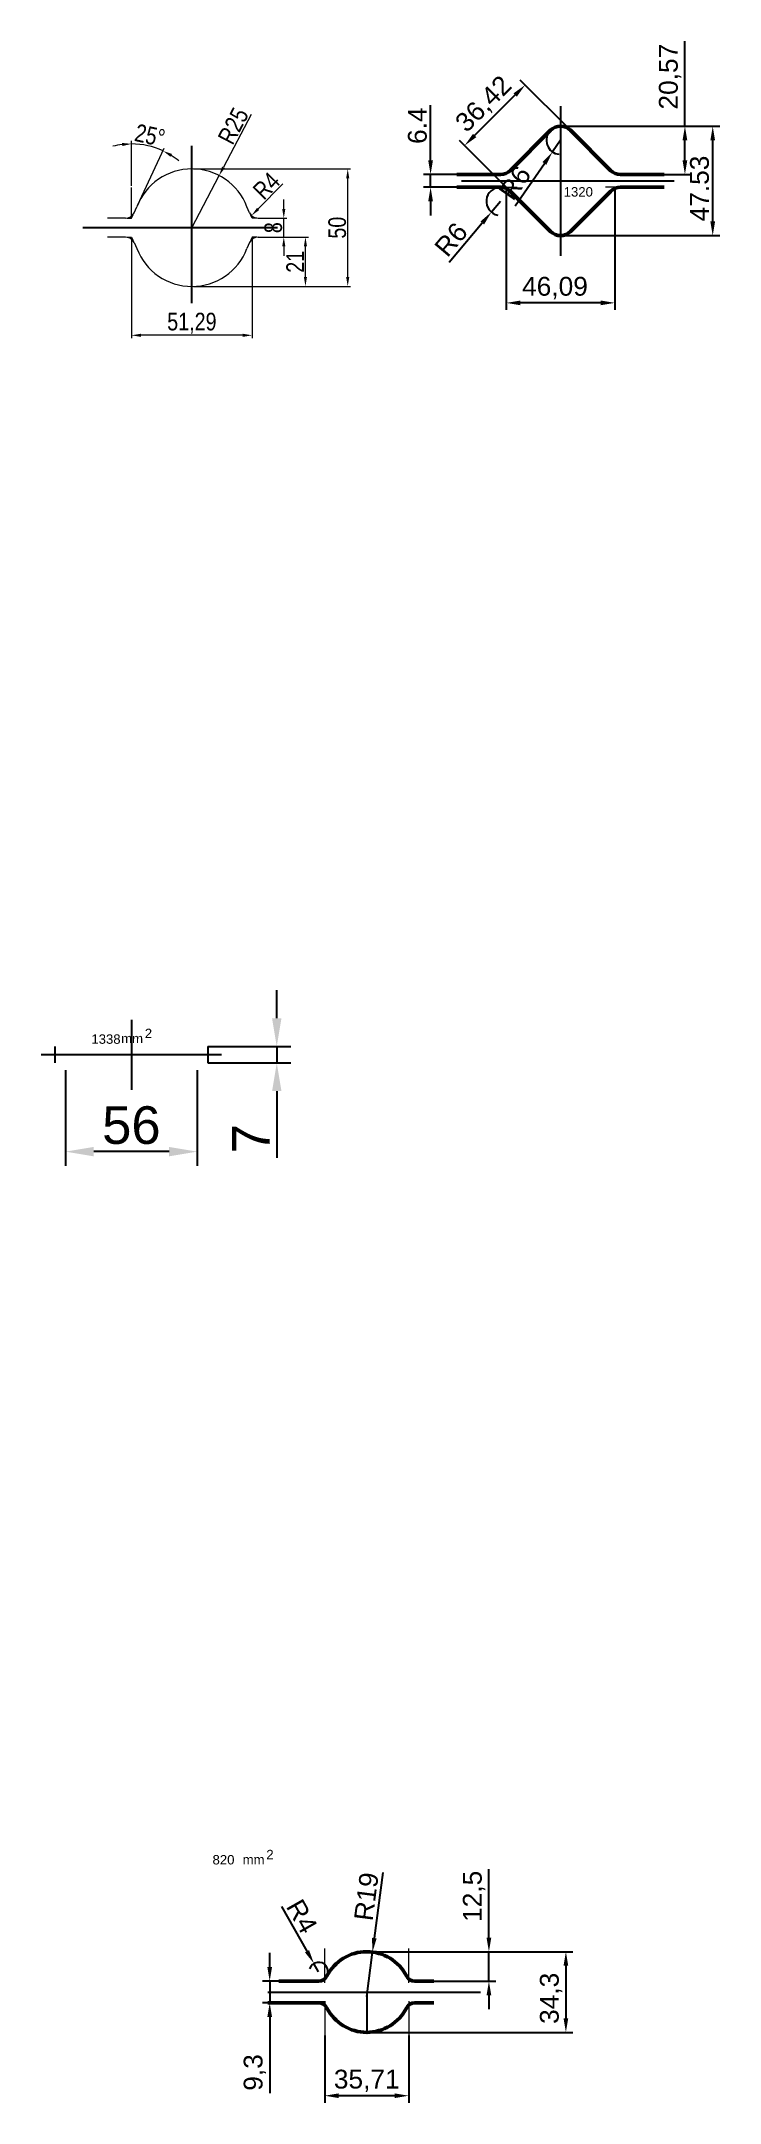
# Model space of a CAD drawing. Header units: millimetres. Extents: x -954 to 34898, y -2134 to 12006.
# Drawn here: x 4051 to 4340, y 6705 to 7581 of the extents above; entities that cross this region are included whole.
import ezdxf

# ---------------------------------------------------------------- set-up
doc = ezdxf.new("R2010")
doc.units = ezdxf.units.MM
doc.header["$LTSCALE"] = 3
for name, color, linetype, lineweight in [('контурная', 7, 'Continuous', 50), ('размерные', 7, 'Continuous', 25), ('тонкая', 7, 'Continuous', 20), ('тонкий', 7, 'Continuous', 20)]:
    doc.layers.add(name, color=color, linetype=linetype, lineweight=lineweight)
doc.layers.add('осевая', color=4, linetype='Continuous')
doc.styles.add('s1v4', font='arial.ttf', dxfattribs={"height": 4})
doc.styles.add('s3v2.5', font='arial.ttf', dxfattribs={"width": 0.8, "height": 7.5})
doc.styles.get("Standard").update_dxf_attribs({"font": 'arial.ttf'})
doc.dimstyles.new('s2v4', dxfattribs={"dimtxt": 8, "dimasz": 6, "dimexe": 3, "dimexo": 0, "dimgap": 1.5, "dimtad": 1, "dimtxsty": 'Standard', "dimcen": 2.5, "dimadec": 0, "dimazin": 0, "dimtfac": 1, "dimtmove": 0, "dimatfit": 3, "dimfxl": 1, "dimarcsym": 0})
doc.dimstyles.new('s3v2.5', dxfattribs={"dimtxt": 7.5, "dimasz": 4, "dimexe": 1.25, "dimexo": 0.625, "dimtad": 1, "dimtxsty": 's3v2.5', "dimcen": 1.5, "dimclrd": 6, "dimclre": 256, "dimclrt": 1, "dimadec": 0, "dimazin": 0, "dimtfac": 1, "dimtmove": 0, "dimatfit": 3, "dimfxl": 1, "dimlwd": -1, "dimlwe": -1, "dimarcsym": 0})
doc.dimstyles.new('s4v4', dxfattribs={"dimtxt": 16, "dimasz": 12, "dimexe": 6, "dimexo": 0, "dimgap": 3, "dimtad": 1, "dimtxsty": 'Standard', "dimcen": 2.5, "dimadec": 0, "dimazin": 0, "dimtfac": 1, "dimtmove": 0, "dimatfit": 3, "dimfxl": 1, "dimarcsym": 0})

msp = doc.modelspace()

# ---------------------------------------------------------------- texts
at = {"layer": 'тонкая', "style": 's1v4'}
for s, p in [('1320', (4273.318, 7515.238)), ('1338', (4072.472, 7154.914)), ('mm', (4085.133, 7155.18)), ('2', (4095.203, 7157.324)), ('820', (4123.992, 6805.893)), ('mm', (4136.8, 6805.955)), ('2', (4146.87, 6808.1))]:
    msp.add_text(s, height=4, dxfattribs=at).set_placement(p)

# ---------------------------------------------------------------- blocks, each defined once
blk = doc.blocks.new('*D477')
at = {"layer": 'Defpoints', "color": 0, "transparency": 16777216}
for p in [(4256.94, 7562.68), (4276.43, 7543.19), (4250.68, 7517.44)]:
    blk.add_point(p, dxfattribs=at)
at = {"layer": 'тонкий', "color": 0, "lineweight": -2, "transparency": 16777216}
for p, q in [((4235.43, 7541.17), (4252.7, 7558.43)), ((4276.43, 7543.19), (4254.82, 7564.8)), ((4250.68, 7517.44), (4229.07, 7539.05))]:
    blk.add_line(p, q, dxfattribs=at)
at = {"layer": 'тонкий', "color": 0, "transparency": 16777216}
for points in [[(4251.99, 7559.14), (4253.4, 7557.73), (4256.94, 7562.68)], [(4234.73, 7541.88), (4236.14, 7540.46), (4231.19, 7536.93)]]:
    blk.add_solid(points, dxfattribs=at)
at = {"layer": 'тонкий', "color": 0, "transparency": 16777216, "insert": (4239.6, 7554.26), "char_height": 8, "attachment_point": 5, "rotation": 45}
blk.add_mtext('36,42', dxfattribs=at)
blk = doc.blocks.new('*D337')
at = {"layer": 'Defpoints', "color": 0, "transparency": 16777216}
for p in [(4271.97, 7545.16), (4336.69, 7545.16), (4271.97, 7498.63)]:
    blk.add_point(p, dxfattribs=at)
at = {"layer": 'тонкий', "color": 0, "lineweight": -2, "transparency": 16777216}
for p, q in [((4271.97, 7545.16), (4339.69, 7545.16)), ((4336.69, 7504.63), (4336.69, 7539.16)), ((4271.97, 7498.63), (4339.69, 7498.63))]:
    blk.add_line(p, q, dxfattribs=at)
at = {"layer": 'тонкий', "color": 0, "transparency": 16777216}
for points in [[(4335.69, 7539.16), (4337.69, 7539.16), (4336.69, 7545.16)], [(4335.69, 7504.63), (4337.69, 7504.63), (4336.69, 7498.63)]]:
    blk.add_solid(points, dxfattribs=at)
at = {"layer": 'тонкий', "color": 0, "transparency": 16777216, "insert": (4331.1, 7518.65), "char_height": 8, "attachment_point": 5, "rotation": 90}
blk.add_mtext('47.53', dxfattribs=at)
blk = doc.blocks.new('*D478')
at = {"layer": 'Defpoints', "color": 0, "transparency": 16777216}
for p in [(4307.88, 7545.16), (4324.86, 7545.16), (4316, 7524.59)]:
    blk.add_point(p, dxfattribs=at)
at = {"layer": 'тонкий', "color": 0, "lineweight": -2, "transparency": 16777216}
for p, q in [((4324.86, 7545.16), (4324.86, 7581.29)), ((4307.88, 7545.16), (4327.86, 7545.16)), ((4324.86, 7530.59), (4324.86, 7539.16)), ((4316, 7524.59), (4327.86, 7524.59))]:
    blk.add_line(p, q, dxfattribs=at)
at = {"layer": 'тонкий', "color": 0, "transparency": 16777216}
for points in [[(4323.86, 7539.16), (4325.86, 7539.16), (4324.86, 7545.16)], [(4323.86, 7530.59), (4325.86, 7530.59), (4324.86, 7524.59)]]:
    blk.add_solid(points, dxfattribs=at)
at = {"layer": 'тонкий', "color": 0, "transparency": 16777216, "insert": (4318.56, 7566.22), "char_height": 8, "attachment_point": 5, "rotation": 90}
blk.add_mtext('20,57', dxfattribs=at)
blk = doc.blocks.new('*D338')
at = {"layer": 'Defpoints', "color": 0, "transparency": 16777216}
for p in [(4248.92, 7519.19), (4295.02, 7519.19), (4248.92, 7470.02)]:
    blk.add_point(p, dxfattribs=at)
at = {"layer": 'тонкий', "color": 0, "lineweight": -2, "transparency": 16777216}
for p, q in [((4248.92, 7519.19), (4248.92, 7467.02)), ((4295.02, 7519.19), (4295.02, 7467.02)), ((4289.02, 7470.02), (4254.92, 7470.02))]:
    blk.add_line(p, q, dxfattribs=at)
at = {"layer": 'тонкий', "color": 0, "transparency": 16777216}
for points in [[(4254.92, 7471.02), (4254.92, 7469.02), (4248.92, 7470.02)], [(4289.02, 7471.02), (4289.02, 7469.02), (4295.02, 7470.02)]]:
    blk.add_solid(points, dxfattribs=at)
at = {"layer": 'тонкий', "color": 0, "transparency": 16777216, "insert": (4269.61, 7476.33), "char_height": 8, "attachment_point": 5}
blk.add_mtext('46,09', dxfattribs=at)
blk = doc.blocks.new('*D479')
at = {"layer": 'Defpoints', "color": 0, "transparency": 16777216}
for p in [(4216.72, 7524.59), (4227.94, 7524.59), (4227.94, 7519.19)]:
    blk.add_point(p, dxfattribs=at)
at = {"layer": 'тонкий', "color": 0, "lineweight": -2, "transparency": 16777216}
for p, q in [((4216.72, 7530.59), (4216.72, 7554.17)), ((4227.94, 7524.59), (4213.72, 7524.59)), ((4216.72, 7519.19), (4216.72, 7524.59)), ((4227.94, 7519.19), (4213.72, 7519.19)), ((4216.72, 7513.19), (4216.72, 7507.19))]:
    blk.add_line(p, q, dxfattribs=at)
at = {"layer": 'тонкий', "color": 0, "transparency": 16777216}
for points in [[(4215.72, 7530.59), (4217.72, 7530.59), (4216.72, 7524.59)], [(4215.72, 7513.19), (4217.72, 7513.19), (4216.72, 7519.19)]]:
    blk.add_solid(points, dxfattribs=at)
at = {"layer": 'тонкий', "color": 0, "transparency": 16777216, "insert": (4211.13, 7545.38), "char_height": 8, "attachment_point": 5, "rotation": 90}
blk.add_mtext('6.4', dxfattribs=at)
blk = doc.blocks.new('*D480')
at = {"layer": 'Defpoints', "color": 0, "transparency": 16777216}
for p in [(4268.55, 7534.23), (4271.97, 7539.16)]:
    blk.add_point(p, dxfattribs=at)
at = {"layer": 'тонкий', "color": 0, "lineweight": -2, "transparency": 16777216}
for p, q in [((4271.97, 7539.16), (4268.55, 7534.23)), ((4252.64, 7511.32), (4265.13, 7529.3))]:
    blk.add_line(p, q, dxfattribs=at)
blk.add_arc((4271.97, 7539.16), 6, 135, 263.87188, dxfattribs=at)
at = {"layer": 'тонкий', "color": 0, "transparency": 16777216}
blk.add_solid([(4264.31, 7529.87), (4265.95, 7528.73), (4268.55, 7534.23)], dxfattribs=at)
at = {"layer": 'тонкий', "color": 0, "transparency": 16777216, "insert": (4252.59, 7521.03), "char_height": 8, "attachment_point": 5, "rotation": 55.22399}
blk.add_mtext('R6', dxfattribs=at)
blk = doc.blocks.new('*D481')
at = {"layer": 'Defpoints', "color": 0, "transparency": 16777216}
for p in [(4242.57, 7508.61), (4246.44, 7513.19)]:
    blk.add_point(p, dxfattribs=at)
at = {"layer": 'тонкий', "color": 0, "lineweight": -2, "transparency": 16777216}
for p, q in [((4246.44, 7513.19), (4242.57, 7508.61)), ((4224.59, 7487.28), (4238.7, 7504.02))]:
    blk.add_line(p, q, dxfattribs=at)
blk.add_arc((4246.44, 7513.19), 6, 90, 258.5084, dxfattribs=at)
at = {"layer": 'тонкий', "color": 0, "transparency": 16777216}
blk.add_solid([(4237.94, 7504.66), (4239.47, 7503.37), (4242.57, 7508.61)], dxfattribs=at)
at = {"layer": 'тонкий', "color": 0, "transparency": 16777216, "insert": (4225.44, 7496.96), "char_height": 8, "attachment_point": 5, "rotation": 49.86051}
blk.add_mtext('R6', dxfattribs=at)
blk = doc.blocks.new('*D450')
at = {"layer": 'Defpoints', "color": 0, "transparency": 16777216}
for p in [(4148.3, 6756.29), (4154.76, 6756.29), (4149.07, 6746.99)]:
    blk.add_point(p, dxfattribs=at)
at = {"layer": 'тонкий', "color": 0, "lineweight": -2, "transparency": 16777216}
for p, q in [((4148.3, 6762.29), (4148.3, 6768.29)), ((4154.76, 6756.29), (4145.3, 6756.29)), ((4148.3, 6756.29), (4148.3, 6746.99)), ((4149.07, 6746.99), (4145.3, 6746.99)), ((4148.3, 6740.99), (4148.3, 6708.63))]:
    blk.add_line(p, q, dxfattribs=at)
at = {"layer": 'тонкий', "color": 0, "transparency": 16777216}
for points in [[(4147.3, 6762.29), (4149.3, 6762.29), (4148.3, 6756.29)], [(4147.3, 6740.99), (4149.3, 6740.99), (4148.3, 6746.99)]]:
    blk.add_solid(points, dxfattribs=at)
at = {"layer": 'тонкий', "color": 0, "transparency": 16777216, "insert": (4141.99, 6717.42), "char_height": 8, "attachment_point": 5, "rotation": 90}
blk.add_mtext('9,3', dxfattribs=at)
blk = doc.blocks.new('*D451')
at = {"layer": 'Defpoints', "color": 0, "transparency": 16777216}
for p in [(4189.56, 6768.79), (4241.52, 6768.79), (4214.02, 6756.29)]:
    blk.add_point(p, dxfattribs=at)
at = {"layer": 'тонкий', "color": 0, "lineweight": -2, "transparency": 16777216}
for p, q in [((4241.52, 6774.79), (4241.52, 6803.88)), ((4189.56, 6768.79), (4244.52, 6768.79)), ((4241.52, 6756.29), (4241.52, 6768.79)), ((4214.02, 6756.29), (4244.52, 6756.29)), ((4241.52, 6750.29), (4241.52, 6744.29))]:
    blk.add_line(p, q, dxfattribs=at)
at = {"layer": 'тонкий', "color": 0, "transparency": 16777216}
for points in [[(4240.52, 6774.79), (4242.52, 6774.79), (4241.52, 6768.79)], [(4240.52, 6750.29), (4242.52, 6750.29), (4241.52, 6756.29)]]:
    blk.add_solid(points, dxfattribs=at)
at = {"layer": 'тонкий', "color": 0, "transparency": 16777216, "insert": (4235.21, 6792.34), "char_height": 8, "attachment_point": 5, "rotation": 90}
blk.add_mtext('12,5', dxfattribs=at)
blk = doc.blocks.new('*D329')
at = {"layer": 'Defpoints', "color": 0, "transparency": 16777216}
for p in [(4217.22, 6768.79), (4189.56, 6734.49), (4274.26, 6734.49)]:
    blk.add_point(p, dxfattribs=at)
at = {"layer": 'тонкий', "color": 0, "lineweight": -2, "transparency": 16777216}
for p, q in [((4217.22, 6768.79), (4277.26, 6768.79)), ((4274.26, 6762.79), (4274.26, 6740.49)), ((4189.56, 6734.49), (4277.26, 6734.49))]:
    blk.add_line(p, q, dxfattribs=at)
at = {"layer": 'тонкий', "color": 0, "transparency": 16777216}
for points in [[(4273.26, 6762.79), (4275.26, 6762.79), (4274.26, 6768.79)], [(4273.26, 6740.49), (4275.26, 6740.49), (4274.26, 6734.49)]]:
    blk.add_solid(points, dxfattribs=at)
at = {"layer": 'тонкий', "color": 0, "transparency": 16777216, "insert": (4267.95, 6748.95), "char_height": 8, "attachment_point": 5, "rotation": 90}
blk.add_mtext('34,3', dxfattribs=at)
blk = doc.blocks.new('*D349')
at = {"layer": 'Defpoints', "color": 0, "transparency": 16777216}
for p in [(4171.7, 6733.14), (4207.41, 6733.14), (4171.7, 6707.54)]:
    blk.add_point(p, dxfattribs=at)
at = {"layer": 'тонкий', "color": 0, "lineweight": -2, "transparency": 16777216}
for p, q in [((4171.7, 6733.14), (4171.7, 6704.54)), ((4207.41, 6733.14), (4207.41, 6704.54)), ((4201.41, 6707.54), (4177.7, 6707.54))]:
    blk.add_line(p, q, dxfattribs=at)
at = {"layer": 'тонкий', "color": 0, "transparency": 16777216}
for points in [[(4177.7, 6708.54), (4177.7, 6706.54), (4171.7, 6707.54)], [(4201.41, 6708.54), (4201.41, 6706.54), (4207.41, 6707.54)]]:
    blk.add_solid(points, dxfattribs=at)
at = {"layer": 'тонкий', "color": 0, "transparency": 16777216, "insert": (4189.56, 6713.85), "char_height": 8, "attachment_point": 5}
blk.add_mtext('35,71', dxfattribs=at)
blk = doc.blocks.new('*D350')
at = {"layer": 'Defpoints', "color": 0, "transparency": 16777216}
for p in [(4192.01, 6768.63), (4189.56, 6749.79)]:
    blk.add_point(p, dxfattribs=at)
at = {"layer": 'тонкий', "color": 0, "lineweight": -2, "transparency": 16777216}
for p, q in [((4196.41, 6802.48), (4192.78, 6774.58)), ((4189.56, 6749.79), (4192.01, 6768.63))]:
    blk.add_line(p, q, dxfattribs=at)
at = {"layer": 'тонкий', "color": 0, "transparency": 16777216}
blk.add_solid([(4191.79, 6774.71), (4193.77, 6774.45), (4192.01, 6768.63)], dxfattribs=at)
at = {"layer": 'тонкий', "color": 0, "transparency": 16777216, "insert": (4189.44, 6792.23), "char_height": 8, "attachment_point": 5, "rotation": 82.59341}
blk.add_mtext('R19', dxfattribs=at)
blk = doc.blocks.new('*D351')
at = {"layer": 'Defpoints', "color": 0, "transparency": 16777216}
for p in [(4167.12, 6763.77), (4169.1, 6760.29)]:
    blk.add_point(p, dxfattribs=at)
at = {"layer": 'тонкий', "color": 0, "lineweight": -2, "transparency": 16777216}
for p, q in [((4153.35, 6788), (4164.16, 6768.99)), ((4169.1, 6760.29), (4167.12, 6763.77))]:
    blk.add_line(p, q, dxfattribs=at)
blk.add_arc((4169.1, 6760.29), 4, 332.83711, 162.57841, dxfattribs=at)
at = {"layer": 'тонкий', "color": 0, "transparency": 16777216}
blk.add_solid([(4165.03, 6769.48), (4163.29, 6768.49), (4167.12, 6763.77)], dxfattribs=at)
at = {"layer": 'тонкий', "color": 0, "transparency": 16777216, "insert": (4162.05, 6783.82), "char_height": 8, "attachment_point": 5, "rotation": 299.60657}
blk.add_mtext('R4', dxfattribs=at)
blk = doc.blocks.new('*D2033')
at = {"layer": 'Defpoints', "color": 0, "transparency": 16777216}
for p in [(4089.57, 7498), (4140.86, 7498), (4089.57, 7456.23)]:
    blk.add_point(p, dxfattribs=at)
at = {"layer": 'тонкая', "transparency": 16777216}
for p, q in [((4089.57, 7497.38), (4089.57, 7454.98)), ((4140.86, 7497.38), (4140.86, 7454.98))]:
    blk.add_line(p, q, dxfattribs=at)
at = {"layer": 'тонкая', "color": 6, "transparency": 16777216}
blk.add_line((4136.86, 7456.23), (4093.57, 7456.23), dxfattribs=at)
for points in [[(4093.57, 7456.9), (4093.57, 7455.56), (4089.57, 7456.23)], [(4136.86, 7456.9), (4136.86, 7455.56), (4140.86, 7456.23)]]:
    blk.add_solid(points, dxfattribs=at)
at = {"layer": 'тонкая', "color": 1, "transparency": 16777216, "insert": (4115.21, 7461.36), "char_height": 7.5, "attachment_point": 5, "style": 's3v2.5'}
blk.add_mtext('51,29', dxfattribs=at)
blk = doc.blocks.new('*D2034')
at = {"layer": 'Defpoints', "color": 0, "transparency": 16777216}
for p in [(4151.12, 7498), (4163.5, 7498), (4115.21, 7477)]:
    blk.add_point(p, dxfattribs=at)
at = {"layer": 'тонкая', "transparency": 16777216}
for p, q in [((4151.75, 7498), (4164.75, 7498)), ((4115.84, 7477), (4164.75, 7477))]:
    blk.add_line(p, q, dxfattribs=at)
at = {"layer": 'тонкая', "color": 6, "transparency": 16777216}
blk.add_line((4163.5, 7481), (4163.5, 7494), dxfattribs=at)
for points in [[(4162.84, 7494), (4164.17, 7494), (4163.5, 7498)], [(4162.84, 7481), (4164.17, 7481), (4163.5, 7477)]]:
    blk.add_solid(points, dxfattribs=at)
at = {"layer": 'тонкая', "color": 1, "transparency": 16777216, "insert": (4159.11, 7487.5), "char_height": 7.5, "attachment_point": 5, "rotation": 90, "style": 's3v2.5'}
blk.add_mtext('21', dxfattribs=at)
blk = doc.blocks.new('*D2035')
at = {"layer": 'Defpoints', "color": 0, "transparency": 16777216}
for p in [(4115.21, 7527), (4181.48, 7527), (4115.21, 7477)]:
    blk.add_point(p, dxfattribs=at)
at = {"layer": 'тонкая', "transparency": 16777216}
for p, q in [((4115.84, 7527), (4182.73, 7527)), ((4115.84, 7477), (4182.73, 7477))]:
    blk.add_line(p, q, dxfattribs=at)
at = {"layer": 'тонкая', "color": 6, "transparency": 16777216}
blk.add_line((4181.48, 7481), (4181.48, 7523), dxfattribs=at)
for points in [[(4180.81, 7523), (4182.15, 7523), (4181.48, 7527)], [(4180.81, 7481), (4182.15, 7481), (4181.48, 7477)]]:
    blk.add_solid(points, dxfattribs=at)
at = {"layer": 'тонкая', "color": 1, "transparency": 16777216, "insert": (4177.03, 7502), "char_height": 7.5, "attachment_point": 5, "rotation": 90, "style": 's3v2.5'}
blk.add_mtext('50', dxfattribs=at)
blk = doc.blocks.new('*D2036')
at = {"layer": 'Defpoints', "color": 0, "transparency": 16777216}
for p in [(4147.26, 7506), (4154.29, 7506), (4147.26, 7498)]:
    blk.add_point(p, dxfattribs=at)
at = {"layer": 'тонкая', "color": 6, "transparency": 16777216}
for p, q in [((4154.29, 7510), (4154.29, 7514)), ((4154.29, 7498), (4154.29, 7506)), ((4154.29, 7494), (4154.29, 7490))]:
    blk.add_line(p, q, dxfattribs=at)
at = {"layer": 'тонкая', "transparency": 16777216}
for p, q in [((4147.89, 7506), (4155.54, 7506)), ((4147.89, 7498), (4155.54, 7498))]:
    blk.add_line(p, q, dxfattribs=at)
at = {"layer": 'тонкая', "color": 6, "transparency": 16777216}
for points in [[(4153.62, 7510), (4154.96, 7510), (4154.29, 7506)], [(4153.62, 7494), (4154.96, 7494), (4154.29, 7498)]]:
    blk.add_solid(points, dxfattribs=at)
at = {"layer": 'тонкая', "color": 1, "transparency": 16777216, "insert": (4149.84, 7502), "char_height": 7.5, "attachment_point": 5, "rotation": 90, "style": 's3v2.5'}
blk.add_mtext('8', dxfattribs=at)
blk = doc.blocks.new('*D2037')
at = {"layer": 'Defpoints', "color": 0, "transparency": 16777216}
for p in [(4126.8, 7524.15), (4115.21, 7502)]:
    blk.add_point(p, dxfattribs=at)
at = {"layer": 'тонкая', "color": 6, "transparency": 16777216}
for p, q in [((4140.39, 7550.12), (4128.66, 7527.7)), ((4115.21, 7502), (4126.8, 7524.15))]:
    blk.add_line(p, q, dxfattribs=at)
blk.add_solid([(4128.07, 7528.01), (4129.25, 7527.39), (4126.8, 7524.15)], dxfattribs=at)
at = {"layer": 'тонкая', "color": 1, "transparency": 16777216, "insert": (4132.82, 7545.26), "char_height": 7.5, "attachment_point": 5, "rotation": 62.38129, "style": 's3v2.5'}
blk.add_mtext('R25', dxfattribs=at)
blk = doc.blocks.new('*D2038')
at = {"layer": 'Defpoints', "color": 0, "transparency": 16777216}
for p in [(4140.6, 7507.15), (4143.4, 7510)]:
    blk.add_point(p, dxfattribs=at)
at = {"layer": 'тонкая', "color": 6, "transparency": 16777216}
blk.add_line((4153.86, 7520.62), (4143.4, 7510), dxfattribs=at)
blk.add_solid([(4142.93, 7510.47), (4143.88, 7509.53), (4140.6, 7507.15)], dxfattribs=at)
at = {"layer": 'тонкая', "color": 1, "transparency": 16777216, "insert": (4146.92, 7519.81), "char_height": 7.5, "attachment_point": 5, "rotation": 45.45742, "style": 's3v2.5'}
blk.add_mtext('R4', dxfattribs=at)
blk = doc.blocks.new('*D2039')
at = {"layer": 'Defpoints', "color": 0, "transparency": 16777216}
for p in [(4098.64, 7536.3), (4089.57, 7519.15), (4089.57, 7506), (4090.65, 7508.31), (4091.83, 7510.86)]:
    blk.add_point(p, dxfattribs=at)
at = {"layer": 'тонкая', "transparency": 16777216}
for p, q in [((4089.57, 7519.78), (4089.57, 7538.87)), ((4092.1, 7511.42), (4103.46, 7535.79))]:
    blk.add_line(p, q, dxfattribs=at)
at = {"layer": 'тонкая', "color": 6, "transparency": 16777216}
for start, end in [(97.25243, 104.50486), (65, 90), (50.49514, 57.74757)]:
    blk.add_arc((4089.57, 7506), 31.62, start, end, dxfattribs=at)
for points in [[(4085.54, 7538.04), (4085.62, 7536.71), (4089.57, 7537.62)], [(4106.13, 7532.16), (4106.76, 7533.33), (4102.93, 7534.66)]]:
    blk.add_solid(points, dxfattribs=at)
at = {"layer": 'тонкая', "color": 1, "transparency": 16777216, "insert": (4097.38, 7541.22), "char_height": 7.5, "attachment_point": 5, "rotation": 347.5, "style": 's3v2.5'}
blk.add_mtext('25°', dxfattribs=at)
blk = doc.blocks.new('*D2056')
at = {"layer": 'Defpoints', "color": 0, "transparency": 16777216}
for p in [(4061.49, 7143.68), (4117.49, 7143.68), (4061.49, 7109.05)]:
    blk.add_point(p, dxfattribs=at)
at = {"layer": 'размерные', "color": 0, "lineweight": -2, "transparency": 16777216}
for p, q in [((4061.49, 7143.68), (4061.49, 7103.05)), ((4117.49, 7143.68), (4117.49, 7103.05)), ((4105.49, 7109.05), (4073.49, 7109.05))]:
    blk.add_line(p, q, dxfattribs=at)
at = {"layer": 'размерные', "color": 0, "transparency": 16777216}
for points in [[(4073.49, 7111.05), (4073.49, 7107.05), (4061.49, 7109.05)], [(4105.49, 7111.05), (4105.49, 7107.05), (4117.49, 7109.05)]]:
    blk.add_solid(points, dxfattribs=at)
at = {"layer": 'размерные', "color": 0, "transparency": 16777216, "insert": (4089.49, 7120.22), "char_height": 16, "attachment_point": 5}
blk.add_mtext('56', dxfattribs=at)
blk = doc.blocks.new('*D2057')
at = {"layer": 'Defpoints', "color": 0, "transparency": 16777216}
for p in [(4121.99, 7153.77), (4121.99, 7146.77), (4151.31, 7146.77)]:
    blk.add_point(p, dxfattribs=at)
at = {"layer": 'размерные', "color": 0, "lineweight": -2, "transparency": 16777216}
for p, q in [((4151.31, 7165.77), (4151.31, 7177.77)), ((4121.99, 7153.77), (4157.31, 7153.77)), ((4121.99, 7146.77), (4157.31, 7146.77)), ((4151.31, 7153.77), (4151.31, 7146.77)), ((4151.31, 7134.77), (4151.31, 7106.41))]:
    blk.add_line(p, q, dxfattribs=at)
at = {"layer": 'размерные', "color": 0, "transparency": 16777216}
for points in [[(4149.31, 7165.77), (4153.31, 7165.77), (4151.31, 7153.77)], [(4149.31, 7134.77), (4153.31, 7134.77), (4151.31, 7146.77)]]:
    blk.add_solid(points, dxfattribs=at)
at = {"layer": 'размерные', "color": 0, "transparency": 16777216, "insert": (4140.31, 7114.59), "char_height": 16, "attachment_point": 5, "rotation": 90}
blk.add_mtext('7', dxfattribs=at)

# ---------------------------------------------------------------- dimensions: what is measured, and where the dimension line sits
at = {"layer": 'размерные'}
dim = msp.add_linear_dim(base=(4151.311, 7146.772), p1=(4121.994, 7153.772), p2=(4121.994, 7146.772), angle=90, dimstyle='s4v4', dxfattribs=at)
dim.commit()
dim.dimension.update_dxf_attribs({"geometry": '*D2057', "text_midpoint": (4140.311, 7114.594)})
dim = msp.add_linear_dim(base=(4061.494, 7109.051), p1=(4117.494, 7143.682), p2=(4061.494, 7143.682), dimstyle='s4v4', dxfattribs=at)
dim.commit()
dim.dimension.update_dxf_attribs({"geometry": '*D2056', "text_midpoint": (4089.494, 7120.22)})
at = {"layer": 'тонкая'}
for center, mpoint, picture, middle in [((4115.213, 7502.002), (4126.803, 7524.153), '*D2037', (4136.764, 7543.191)), ((4143.405, 7510.002), (4140.599, 7507.151), '*D2038', (4150.034, 7516.737))]:
    dim = msp.add_radius_dim(center=center, mpoint=mpoint, dimstyle='s3v2.5', dxfattribs=at)
    dim.commit()
    dim.dimension.update_dxf_attribs({"geometry": picture, "text_midpoint": middle, "dimtype": 164})
dim = msp.add_angular_dim_2l(base=(4098.639, 7536.295), line1=((4089.57, 7506.002), (4089.57, 7519.154)), line2=((4090.647, 7508.311), (4091.834, 7510.858)), dimstyle='s3v2.5', dxfattribs=at)
dim.commit()
dim.dimension.update_dxf_attribs({"geometry": '*D2039', "text_midpoint": (4097.378, 7541.223)})
for base, p1, p2, picture, middle in [((4181.48, 7527.002), (4115.213, 7477.002), (4115.213, 7527.002), '*D2035', (4177.026, 7502.002)), ((4154.291, 7506.002), (4147.265, 7498.002), (4147.265, 7506.002), '*D2036', (4149.836, 7502.002)), ((4163.504, 7498.002), (4115.213, 7477.002), (4151.124, 7498.002), '*D2034', (4159.113, 7487.502))]:
    dim = msp.add_linear_dim(base=base, p1=p1, p2=p2, angle=90, dimstyle='s3v2.5', dxfattribs=at)
    dim.commit()
    dim.dimension.update_dxf_attribs({"geometry": picture, "text_midpoint": middle})
dim = msp.add_linear_dim(base=(4089.57, 7456.23), p1=(4140.857, 7498.002), p2=(4089.57, 7498.002), dimstyle='s3v2.5', dxfattribs=at)
dim.commit()
dim.dimension.update_dxf_attribs({"geometry": '*D2033', "text_midpoint": (4115.213, 7461.362)})
at = {"layer": 'тонкий'}
for base, p1, p2, picture, middle in [((4324.864, 7545.159), (4316.002, 7524.593), (4307.877, 7545.159), '*D478', (4324.864, 7566.225)), ((4241.516, 6768.792), (4214.021, 6756.292), (4189.559, 6768.792), '*D451', (4241.516, 6792.335)), ((4274.257, 6734.492), (4217.218, 6768.792), (4189.559, 6734.492), '*D329', (4274.257, 6748.95)), ((4148.299, 6756.292), (4149.069, 6746.992), (4154.762, 6756.292), '*D450', (4148.299, 6717.415))]:
    dim = msp.add_linear_dim(base=base, p1=p1, p2=p2, angle=90, dimstyle='s2v4', dxfattribs=at)
    dim.commit()
    dim.dimension.update_dxf_attribs({"geometry": picture, "text_midpoint": middle, "dimtype": 160})
dim = msp.add_aligned_dim(p1=(4250.681, 7517.435), p2=(4276.432, 7543.186), distance=27.565, dimstyle='s2v4', dxfattribs=at)
dim.commit()
dim.dimension.update_dxf_attribs({"geometry": '*D477', "text_midpoint": (4239.605, 7554.262)})
for base, p1, p2, text, picture, middle in [((4216.716, 7524.593), (4227.943, 7519.193), (4227.943, 7524.593), '6.4', '*D479', (4216.716, 7545.38)), ((4336.685, 7545.159), (4271.972, 7498.631), (4271.972, 7545.159), '47.53', '*D337', (4336.685, 7518.649))]:
    dim = msp.add_linear_dim(base=base, p1=p1, p2=p2, angle=90, text=text, dimstyle='s2v4', dxfattribs=at)
    dim.commit()
    dim.dimension.update_dxf_attribs({"geometry": picture, "text_midpoint": middle, "dimtype": 160})
for center, mpoint, picture, middle in [((4271.973, 7539.159), (4268.551, 7534.23), '*D480', (4252.586, 7521.031)), ((4246.438, 7513.193), (4242.571, 7508.606), '*D481', (4225.442, 7496.956)), ((4189.559, 6749.792), (4192.009, 6768.633), '*D350', (4189.444, 6792.227)), ((4169.096, 6760.292), (4167.12, 6763.769), '*D351', (4162.054, 6783.818))]:
    dim = msp.add_radius_dim(center=center, mpoint=mpoint, dimstyle='s2v4', dxfattribs=at)
    dim.commit()
    dim.dimension.update_dxf_attribs({"geometry": picture, "text_midpoint": middle})
dim = msp.add_linear_dim(base=(4248.924, 7470.018), p1=(4295.018, 7519.193), p2=(4248.924, 7519.193), dimstyle='s2v4', dxfattribs=at)
dim.commit()
dim.dimension.update_dxf_attribs({"geometry": '*D338', "text_midpoint": (4269.61, 7470.018), "dimtype": 160})
dim = msp.add_linear_dim(base=(4171.704, 6707.539), p1=(4207.414, 6733.145), p2=(4171.704, 6733.145), dimstyle='s2v4', dxfattribs=at)
dim.commit()
dim.dimension.update_dxf_attribs({"geometry": '*D349', "text_midpoint": (4189.559, 6713.846)})

# ---------------------------------------------------------------- linework, layer by layer
at = {"layer": 'контурная'}
for p, q in [((4250.679, 7526.35), (4267.731, 7543.401)), ((4276.216, 7543.401), (4293.267, 7526.35)), ((4246.436, 7524.593), (4227.943, 7524.593)), ((4297.51, 7524.593), (4316.002, 7524.593)), ((4246.438, 7519.193), (4227.943, 7519.193)), ((4250.681, 7517.435), (4267.728, 7500.388)), ((4276.213, 7500.388), (4293.261, 7517.435)), ((4297.503, 7519.193), (4316.002, 7519.193)), ((4169.096, 6756.292), (4152.132, 6756.292)), ((4209.96, 6756.292), (4218.082, 6756.292)), ((4147.518, 6746.992), (4171.78, 6746.992)), ((4209.96, 6746.991), (4218.082, 6746.991))]:
    msp.add_line(p, q, dxfattribs=at)
for centre, radius, start, end in [((4271.973, 7539.159), 6, 45, 135), ((4246.436, 7530.593), 6, 270, 315), ((4297.51, 7530.593), 6, 225, 270), ((4246.438, 7513.193), 6, 45, 90), ((4297.503, 7513.193), 6, 90, 135), ((4271.971, 7504.631), 6, 225, 315), ((4189.559, 6749.792), 19, 27.162888, 152.837112), ((4169.096, 6760.292), 4, 270, 332.837112), ((4210.023, 6760.292), 4, 207.162888, 270), ((4169.096, 6742.992), 4, 27.162888, 90), ((4189.559, 6753.492), 19, 207.162888, 332.837112), ((4210.023, 6742.992), 4, 90, 152.837112)]:
    msp.add_arc(centre, radius, start, end, dxfattribs=at)
at = {"layer": 'осевая'}
for p, q in [((4271.972, 7553.712), (4271.972, 7490.073)), ((4115.213, 7469.935), (4115.213, 7536.842)), ((4229.931, 7521.893), (4320.312, 7521.893)), ((4068.77, 7502.002), (4151.572, 7502.002)), ((4089.494, 7165.088), (4089.494, 7135.272)), ((4127.836, 7150.272), (4051.152, 7150.272)), ((4147.518, 6751.642), (4237.899, 6751.642)), ((4189.559, 6751.642), (4189.559, 6734.639))]:
    msp.add_line(p, q, dxfattribs=at)
at = {"layer": 'размерные'}
for p, q in [((4056.994, 7153.772), (4056.994, 7146.772)), ((4121.994, 7153.772), (4121.994, 7146.772))]:
    msp.add_line(p, q, dxfattribs=at)
at = {"layer": 'тонкая'}
for p, q in [((4089.57, 7506.002), (4089.57, 7519.154)), ((4246.438, 7519.193), (4253.568, 7519.193)), ((4297.503, 7519.193), (4291.118, 7519.193)), ((4087.022, 7506.002), (4079.302, 7506.002)), ((4087.659, 7506.002), (4089.57, 7506.002)), ((4089.57, 7506.002), (4090.263, 7507.487)), ((4090.647, 7508.311), (4091.834, 7510.858)), ((4139.78, 7508.311), (4138.592, 7510.858)), ((4140.857, 7506.002), (4140.164, 7507.487)), ((4142.768, 7506.002), (4140.857, 7506.002)), ((4143.405, 7506.002), (4151.124, 7506.002)), ((4087.022, 7498.002), (4079.302, 7498.002)), ((4087.659, 7498.002), (4089.57, 7498.002)), ((4089.57, 7498.002), (4090.263, 7496.516)), ((4140.857, 7498.002), (4140.164, 7496.516)), ((4142.768, 7498.002), (4140.857, 7498.002)), ((4143.405, 7498.002), (4151.124, 7498.002)), ((4090.647, 7495.692), (4091.834, 7493.146)), ((4139.78, 7495.692), (4138.592, 7493.146))]:
    msp.add_line(p, q, dxfattribs=at)
for centre, radius, start, end in [((4115.213, 7502.002), 25, 20.746455, 159.253545), ((4087.022, 7510.002), 4, 270, 335), ((4143.405, 7510.002), 4, 205, 270), ((4087.022, 7494.002), 4, 25, 90), ((4143.405, 7494.002), 4, 90, 155), ((4115.213, 7502.002), 25, 200.746455, 339.253545)]:
    msp.add_arc(centre, radius, start, end, dxfattribs=at)
at = {"layer": 'тонкий'}
for p, q in [((4171.704, 6755.503), (4171.704, 6770.139)), ((4207.414, 6755.503), (4207.414, 6770.139)), ((4171.704, 6747.78), (4171.704, 6733.145)), ((4207.414, 6747.78), (4207.414, 6733.145))]:
    msp.add_line(p, q, dxfattribs=at)

msp.set_redraw_order([(e.dxf.handle, doc.entitydb.next_handle()) for e in msp.query("TEXT MTEXT ATTDEF DIMENSION ARC_DIMENSION")])  # texts and dimensions are drawn at this point

doc.saveas('drawing.dxf')
